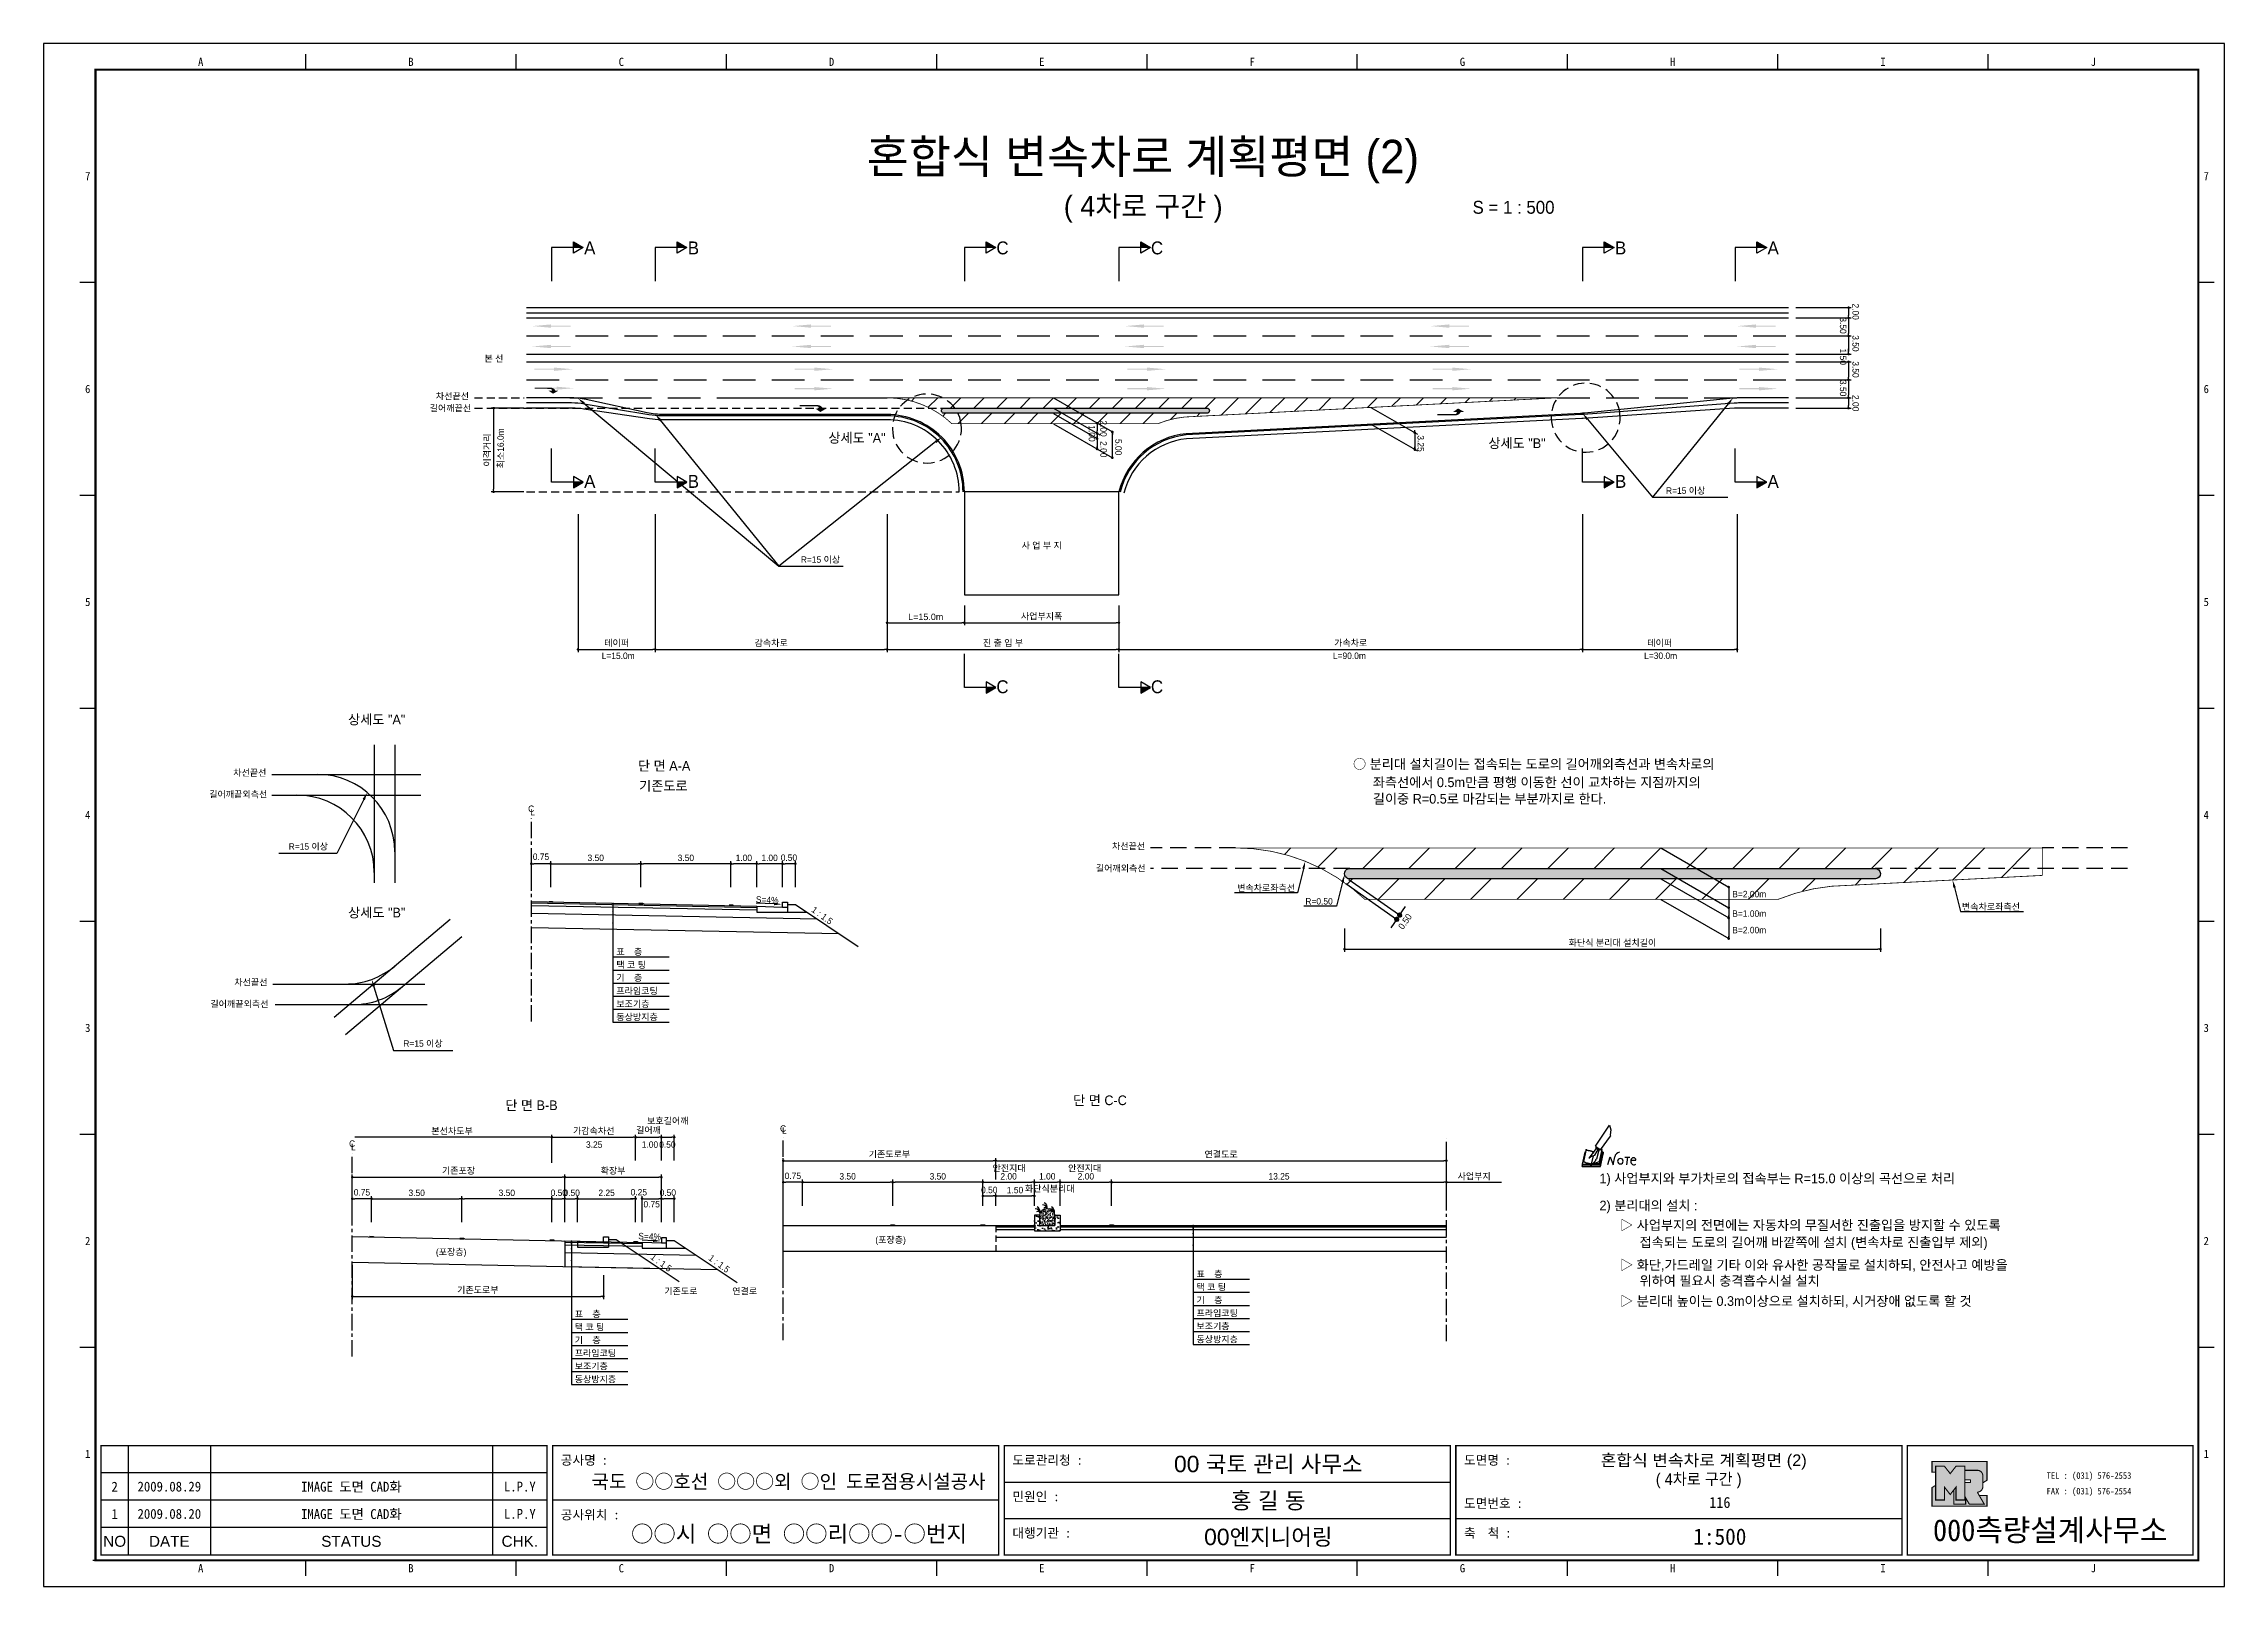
# Model space of a CAD drawing. Header units: millimetres. Extents: x 531 to 954, y 3 to 302.
import ezdxf
from ezdxf.enums import TextEntityAlignment as Align

# ---------------------------------------------------------------- set-up
doc = ezdxf.new("R2010")
doc.units = ezdxf.units.MM
doc.linetypes.add('CENTER', pattern=[50.8, 31.75, -6.35, 6.35, -6.35])
doc.linetypes.add('HIDDEN', pattern=[9.525, 6.35, -3.175])
for name, color, linetype in [('CC-GSTR-0004', 4, 'Continuous'), ('CM-LANE-0030', 30, 'Continuous'), ('CZ-DIMT-0002', 7, 'Continuous'), ('CZ-EXST-0002', 1, 'Continuous'), ('CZ-LIN1-0007', 7, 'Continuous'), ('CZ-LIN2-0003', 3, 'Continuous'), ('CZ-LINE-0001', 7, 'Continuous'), ('CZ-TEXT-BOX0', 7, 'Continuous'), ('TITLE', 7, 'Continuous')]:
    doc.layers.add(name, color=color, linetype=linetype)
doc.styles.add('견고딕', font='arial.ttf')
doc.styles.add('돋움', font='')
doc.styles.add('돋음체', font='')
doc.styles.get('돋움').set_extended_font_data('Dotum')
doc.styles.get('돋음체').set_extended_font_data('DotumChe')

msp = doc.modelspace()

# ---------------------------------------------------------------- texts
at = {"layer": 'CZ-DIMT-0002', "style": '돋움'}
for s, height, p in [('A', 2.5, (636.65, 262.45)), ('B', 2.5, (656.77, 262.45)), ('C', 2.5, (716.77, 262.45)), ('C', 2.5, (746.77, 262.45)), ('B', 2.5, (836.77, 262.45)), ('A', 2.5, (866.39, 262.45)), ('본 선', 1.25, (618.03, 240.99)), ('차선끝선', 1.25, (609.99, 233.69)), ('길어깨끝선', 1.25, (609.6, 231.35)), ('상세도 "A"', 1.875, (688.53, 225.59)), ('상세도 "B"', 1.875, (816.66, 224.55)), ('A', 2.5, (636.65, 217.14)), ('B', 2.5, (656.77, 217.14)), ('B', 2.5, (836.77, 217.14)), ('R=15 이상', 1.25, (849.4, 215.35)), ('A', 2.5, (866.39, 217.14)), ('사 업 부 지', 1.25, (724.38, 204.7)), ('R=15 이상', 1.25, (681.44, 201.97)), ('L=15.0m', 1.25, (642.17, 183.31)), ('L=90.0m', 1.25, (784.12, 183.31)), ('L=30.0m', 1.25, (844.54, 183.31)), ('C', 2.5, (716.77, 177.29)), ('C', 2.5, (746.77, 177.29)), ('차선끝선', 1.25, (570.65, 160.61)), ('길어깨끝외측선', 1.25, (568.41, 156.42)), ('C', 1.25, (625.27, 153.62)), ('L', 1.25, (625.53, 152.96)), ('R=15 이상', 1.25, (582.02, 146.29)), ('차선끝선', 1.25, (741.25, 146.35)), ('차선끝선', 1.25, (570.87, 119.93)), ('길어깨끝외측선', 1.25, (568.64, 115.73)), ('R=15 이상', 1.25, (604.27, 108.06)), ('C', 1.25, (590.51, 88.63)), ('C', 1.25, (674.17, 91.56)), ('L', 1.25, (674.43, 91.17)), ('L', 1.25, (590.77, 87.97))]:
    msp.add_text(s, height=height, dxfattribs=at).set_placement(p, align=Align.MIDDLE_CENTER)
for s, rotation, p in [('2.00', 270, (881.78, 251.67)), ('3.50', 270, (879.34, 248.98)), ('1.50', 270, (879.34, 242.92)), ('3.50', 270, (881.78, 245.51)), ('3.50', 270, (881.78, 240.45)), ('3.50', 270, (879.34, 236.84)), ('2.00', 270, (881.78, 233.91)), ('최소16.0m', 90, (619.97, 219.67))]:
    msp.add_text(s, height=1.25, rotation=rotation, dxfattribs=at).set_placement(p)
for s, p in [('○ 분리대 설치길이는 접속되는 도로의 길어깨외측선과 변속차로의', (784.82, 162.3)), ('좌측선에서 0.5m만큼 평행 이동한 선이 교차하는 지점까지의', (788.67, 158.75)), ('길이중 R=0.5로 마감되는 부분까지로 한다.', (788.67, 155.55)), ('1) 사업부지와 부가차로의 접속부는 R=15.0 이상의 곡선으로 처리', (832.67, 81.88)), ('2) 분리대의 설치 :', (832.67, 76.62)), ('▷ 사업부지의 전면에는 자동차의 무질서한 진출입을 방지할 수 있도록', (836.66, 72.82)), ('접속되는 도로의 길어깨 바깥쪽에 설치 (변속차로 진출입부 제외)', (840.44, 69.49)), ('▷ 화단,가드레일 기타 이와 유사한 공작물로 설치하되, 안전사고 예방을', (836.66, 65.09)), ('▷ 분리대 높이는 0.3m이상으로 설치하되, 시거장애 없도록 할 것', (836.66, 58.08)), ('위하여 필요시 충격흡수시설 설치', (840.44, 62.02))]:
    msp.add_text(s, height=1.875, dxfattribs=at).set_placement(p, align=Align.MIDDLE_LEFT)
for s, p in [('길어깨외측선', (734.9, 141.44)), ('변속차로좌측선', (762.32, 137.62)), ('R=0.50', (775.57, 135.03)), ('B=2.00m', (858.45, 136.43)), ('B=1.00m', (858.45, 132.65)), ('변속차로좌측선', (903.04, 133.98)), ('B=2.00m', (858.45, 129.45)), ('표    층', (641.81, 125.24)), ('택 코 팅', (641.81, 122.71)), ('프라임코팅', (641.81, 117.65)), ('기    층', (641.81, 120.18)), ('보조기층', (641.81, 115.11)), ('동상방지층', (641.81, 112.58)), ('3.25', (635.92, 87.82)), ('1.00', (646.74, 87.82)), ('0.50', (650.13, 87.82)), ('안전지대', (714.84, 83.24)), ('화단식분리대', (721.11, 79.27)), ('안전지대', (729.51, 83.24)), ('사업부지', (805.12, 81.67)), ('(포장층)', (606.78, 66.98)), ('(포장층)', (692.09, 69.35)), ('표    층', (754.43, 62.7)), ('기존도로', (651.12, 59.38)), ('연결로', (664.31, 59.38)), ('택 코 팅', (754.43, 60.17)), ('표    층', (633.73, 54.93)), ('프라임코팅', (754.43, 55.1)), ('기    층', (754.43, 57.64)), ('기    층', (633.73, 49.87)), ('택 코 팅', (633.73, 52.4)), ('보조기층', (754.43, 52.57)), ('동상방지층', (754.43, 50.04)), ('프라임코팅', (633.73, 47.34)), ('보조기층', (633.73, 44.81)), ('동상방지층', (633.73, 42.28))]:
    msp.add_text(s, height=1.25, dxfattribs=at).set_placement(p)
for s, rotation, p in [('S=4%', 357.7094, (671.1, 135.94)), ('1 : 1.5', 323.8881, (681.77, 132.91)), ('S=4%', 357.7094, (648.28, 70.62)), ('1 : 1.5', 323.8881, (650.52, 65.53)), ('1 : 1.5', 323.8881, (661.77, 65.33))]:
    msp.add_text(s, height=1.25, rotation=rotation, dxfattribs=at).set_placement(p, align=Align.MIDDLE_CENTER)
at = {"layer": 'CZ-DIMT-0002', "char_height": 1.25, "attachment_point": 5, "style": '돋움'}
for s, insert, rotation in [('\\A1;2.00', (736.39, 227.4), 270), ('1.00', (734.13, 226.44), 270), ('2.00', (736.39, 223.37), 270), ('5.00', (739.29, 223.79), 270), ('3.25', (797.96, 224.49), 270), ('\\A1;0.50', (794.93, 131.73), 54.9032)]:
    msp.add_mtext(s, dxfattribs=dict(at, insert=insert, rotation=rotation))
at = {"layer": 'CZ-DIMT-0002', "insert": (609.92, 91.01), "char_height": 1.25, "attachment_point": 5, "style": '돋움'}
msp.add_mtext('본선차도부', dxfattribs=at)
at = {"layer": 'CZ-LINE-0001', "insert": (616.79, 223.23), "char_height": 1.25, "attachment_point": 5, "rotation": 90, "style": '돋움'}
msp.add_mtext('\\A1;이격거리', dxfattribs=at)
at = {"layer": 'CZ-LINE-0001', "char_height": 1.25, "attachment_point": 5, "style": '돋움'}
for s, insert in [('\\A1;{\\fArial|b0|i0|c0|p32;L=15.0m}', (701.87, 190.84)), ('\\A1;사업부지폭', (724.37, 190.9)), ('\\A1;테이퍼', (641.87, 185.73)), ('\\A1;감속차로', (671.87, 185.73)), ('\\A1;진 출 입 부', (716.87, 185.73)), ('\\A1;가속차로', (784.37, 185.73)), ('\\A1;테이퍼', (844.37, 185.73)), ('\\A1;0.75', (627.18, 144.3)), ('\\A1;3.50', (637.81, 144.08)), ('\\A1;3.50', (655.31, 144.08)), ('\\A1;1.00', (666.56, 144.08)), ('\\A1;1.00', (671.56, 144.08)), ('\\A1;0.50', (675.31, 144.11)), ('\\A1;화단식 분리대 설치길이', (835.19, 127.55)), ('\\A1;보호길어깨', (651.8, 92.98)), ('\\A1;가감속차선', (637.42, 91.06)), ('\\A1;길어깨', (648.05, 91.19)), ('\\A1;기존도로부', (694.83, 86.51)), ('\\A1;연결도로', (759.21, 86.5)), ('\\A1;기존포장', (611.17, 83.32)), ('\\A1;확장부', (641.17, 83.32)), ('\\A1;0.75', (676.08, 82.38)), ('\\A1;3.50', (686.71, 82.28)), ('\\A1;3.50', (704.21, 82.28)), ('\\A1;2.00', (717.96, 82.28)), ('\\A1;1.00', (725.46, 82.28)), ('\\A1;2.00', (732.96, 82.28)), ('\\A1;13.25', (770.46, 82.28)), ('\\A1;0.75', (592.42, 79.18)), ('\\A1;3.50', (603.05, 79.08)), ('\\A1;3.50', (620.55, 79.08)), ('\\A1;0.50', (630.64, 79.09)), ('\\A1;0.50', (633.14, 79.09)), ('\\A1;2.25', (639.92, 79.08)), ('\\A1;0.25', (646.17, 79.19)), ('\\A1;0.75', (648.67, 76.87)), ('\\A1;0.50', (651.8, 79.11)), ('\\A1;0.50', (714.21, 79.63)), ('\\A1;1.50', (719.21, 79.61)), ('\\A1;기존도로부', (614.92, 60.17))]:
    msp.add_mtext(s, dxfattribs=dict(at, insert=insert))
at = {"layer": 'CZ-TEXT-BOX0', "style": '돋움'}
for s, p in [('상세도 "A"', (595.29, 170.93)), ('단 면 A-A', (651.09, 161.94)), ('기존도로', (650.94, 158.05)), ('상세도 "B"', (595.3, 133.47)), ('단 면 C-C', (735.7, 97.04)), ('단 면 B-B', (625.33, 96.08))]:
    msp.add_text(s, height=1.875, dxfattribs=at).set_placement(p, align=Align.MIDDLE_CENTER)
at = {"layer": 'TITLE', "color": 3, "linetype": 'Continuous', "style": '돋음체'}
for s, p in [('A', (561.12, 298.56)), ('B', (601.94, 298.56)), ('C', (642.77, 298.56)), ('D', (683.59, 298.56)), ('E', (724.41, 298.56)), ('F', (765.24, 298.56)), ('G', (806.06, 298.56)), ('H', (846.89, 298.56)), ('I', (887.71, 298.56)), ('J', (928.54, 298.56)), ('7', (539.19, 276.39)), ('7', (950.46, 276.39)), ('6', (539.19, 235.06)), ('6', (950.46, 235.06)), ('5', (539.19, 193.74)), ('5', (950.46, 193.74)), ('4', (539.19, 152.41)), ('4', (950.46, 152.41)), ('3', (539.19, 111.08)), ('3', (950.46, 111.08)), ('2', (539.19, 69.75)), ('2', (950.46, 69.75)), ('1', (539.19, 28.42)), ('1', (950.46, 28.42)), ('A', (561.12, 6.24)), ('B', (601.94, 6.24)), ('C', (642.77, 6.24)), ('D', (683.59, 6.24)), ('E', (724.41, 6.24)), ('F', (765.24, 6.24)), ('G', (806.06, 6.24)), ('H', (846.89, 6.24)), ('I', (887.71, 6.24)), ('J', (928.54, 6.24))]:
    msp.add_text(s, height=1.59, dxfattribs=at).set_placement(p, align=Align.MIDDLE)
at = {"layer": 'TITLE', "style": '돋움'}
for s, height, p in [('혼합식 변속차로 계획평면 (2)', 6.5, (744.04, 280.17)), ('( 4차로 구간 )', 4, (744.09, 270.55))]:
    msp.add_text(s, height=height, dxfattribs=at).set_placement(p, align=Align.MIDDLE_CENTER)
msp.add_text('S = 1 : 500', height=2.5, dxfattribs=at).set_placement((808.03, 270.33), align=Align.MIDDLE_LEFT)
at = {"layer": 'TITLE', "style": '돋음체'}
for s, p in [('공사명 : ', (631.03, 26.32)), ('도로관리청 :', (718.7, 26.32)), ('도면명 :', (806.37, 26.32)), ('민원인 :', (718.7, 19.24)), ('공사위치 :', (631.03, 15.71)), ('도면번호 :', (806.37, 17.93)), ('대행기관 :', (718.7, 12.17)), ('축  척 :', (806.37, 12.17))]:
    msp.add_text(s, height=1.804, dxfattribs=at).set_placement(p)
at = {"layer": 'TITLE', "color": 7, "linetype": 'Continuous'}
for s, height, style, p in [('00 국토 관리 사무소', 3.1832, '견고딕', (768.37, 26.5)), ('국도 ○○호선 ○○○외 ○인 도로점용시설공사', 2.7, '돋음체', (675.24, 23.11)), ('홍 길 동', 3.183, '견고딕', (768.37, 19.42)), ('○○시 ○○면 ○○리○○-○번지', 3.1832, '돋음체', (677.27, 12.95)), ('00엔지니어링', 3.183, '견고딕', (768.37, 12.35))]:
    msp.add_text(s, height=height, dxfattribs=dict(at, style=style)).set_placement(p, align=Align.MIDDLE)
at = {"layer": 'TITLE', "style": '돋움', "width": 0.959518}
msp.add_text('혼합식 변속차로 계획평면 (2)', height=2.25, dxfattribs=at).set_placement((832.9, 26.07), (872.9, 26.07), align=Align.FIT)
at = {"layer": 'TITLE', "color": 1, "linetype": 'Continuous', "style": '돋음체'}
msp.add_text('2', height=1.91, dxfattribs=at).set_placement((544.42, 22.07), align=Align.MIDDLE)
at = {"layer": 'TITLE', "linetype": 'Continuous'}
for s, height, style, p in [('2009.08.29', 1.91, '돋음체', (555.03, 22.07)), ('L.P.Y', 1.91, '돋음체', (623.07, 22.07)), ('1', 1.91, '돋음체', (544.42, 16.77)), ('2009.08.20', 1.91, '돋음체', (555.03, 16.77)), ('L.P.Y', 1.91, '돋음체', (623.07, 16.77)), ('116', 2.122, '돋음체', (856.04, 18.99)), ('1:500', 3.183, '돋음체', (856.04, 12.35)), ('NO', 2.122, '견고딕', (544.42, 11.46)), ('DATE', 2.122, '견고딕', (555.03, 11.46)), ('STATUS', 2.122, '견고딕', (590.37, 11.46)), ('CHK.', 2.122, '견고딕', (623.07, 11.46))]:
    msp.add_text(s, height=height, dxfattribs=dict(at, style=style)).set_placement(p, align=Align.MIDDLE)
at = {"layer": 'TITLE', "style": '돋음체'}
for p in [(590.37, 22.07), (590.37, 16.77)]:
    msp.add_text('IMAGE 도면 CAD화', height=1.9099, dxfattribs=at).set_placement(p, align=Align.MIDDLE)
at = {"layer": 'TITLE', "style": '돋움', "width": 0.959518}
msp.add_text('( 4차로 구간 )', height=2.25, dxfattribs=at).set_placement((851.93, 23.54), align=Align.MIDDLE_CENTER)
at = {"layer": 'TITLE', "color": 180, "style": '돋음체'}
for s, p in [('TEL : (031) 576-2553', (919.47, 23.59)), ('FAX : (031) 576-2554', (919.47, 20.56))]:
    msp.add_text(s, height=1.2733, dxfattribs=at).set_placement(p)
msp.add_text('000측량설계사무소', height=4.244, dxfattribs=at).set_placement((920.17, 11.5), align=Align.CENTER)

# ---------------------------------------------------------------- blocks, each defined once
blk = doc.blocks.new('note')
for p, q in [((0.85, 3.5), (3.53, 7.57)), ((1.8, 2.79), (3.74, 5.46)), ((3.53, 7.57), (3.8, 6.64)), ((3.8, 6.64), (3.69, 5.72)), ((3.69, 5.72), (3.74, 5.46)), ((-1.24, 2.36), (-1.77, 0)), ((-1.77, 0), (1.77, 0)), ((-1.77, 0), (-1.77, -0.3)), ((-1.53, 0.52), (-1.55, 0.54)), ((-1.01, 2.9), (-1.53, 0.52)), ((-1.48, 0.48), (-1.53, 0.52)), ((-1.43, 0.44), (-1.48, 0.48)), ((-1.38, 0.41), (-1.43, 0.44)), ((-1.33, 0.4), (-1.38, 0.41)), ((-1.27, 0.37), (-1.33, 0.4)), ((-1.22, 0.35), (-1.27, 0.37)), ((-1.13, 2.36), (-1.24, 2.36)), ((-1.17, 0.33), (-1.22, 0.35)), ((-1.12, 0.32), (-1.17, 0.33)), ((-1.02, 0.25), (-1.12, 0.32)), ((-0.97, 0.22), (-1.02, 0.25)), ((-1, 2.9), (-1.01, 2.9)), ((-0.98, 2.85), (-1, 2.9)), ((-0.95, 2.8), (-0.98, 2.85)), ((-0.93, 0.21), (-0.97, 0.22)), ((-0.9, 2.75), (-0.95, 2.8)), ((-0.88, 0.19), (-0.93, 0.21)), ((-0.85, 2.72), (-0.9, 2.75)), ((-0.8, 0.18), (-0.88, 0.19)), ((-0.79, 2.69), (-0.85, 2.72)), ((-0.75, 0.17), (-0.8, 0.18)), ((-0.74, 2.68), (-0.79, 2.69)), ((-0.7, 0.16), (-0.75, 0.17)), ((-0.69, 2.65), (-0.74, 2.68)), ((-0.64, 0.15), (-0.7, 0.16)), ((-0.64, 2.65), (-0.69, 2.65)), ((-0.59, 2.63), (-0.64, 2.65)), ((-0.58, 0.14), (-0.64, 0.15)), ((-0.54, 2.62), (-0.59, 2.63)), ((-0.53, 0.13), (-0.58, 0.14)), ((-0.48, 2.61), (-0.54, 2.62)), ((-0.48, 0.12), (-0.53, 0.13)), ((-0.43, 2.61), (-0.48, 2.61)), ((-0.43, 0.11), (-0.48, 0.12)), ((0.75, 2.77), (-0.46, 1.16)), ((0.37, 2.24), (-0.46, 1.16)), ((-0.46, 1.16), (-0.08, 1.47)), ((-0.38, 2.59), (-0.43, 2.61)), ((-0.38, 0.08), (-0.43, 0.11)), ((-0.33, 2.59), (-0.38, 2.59)), ((-0.29, 0.06), (-0.38, 0.08)), ((-0.27, 2.58), (-0.33, 2.59)), ((-0.23, 0.05), (-0.29, 0.06)), ((-0.22, 2.57), (-0.27, 2.58)), ((-0.16, 0.04), (-0.23, 0.05)), ((-0.17, 2.56), (-0.22, 2.57)), ((-0.12, 2.55), (-0.17, 2.56)), ((-0.11, 0.03), (-0.16, 0.04)), ((-0.07, 2.53), (-0.12, 2.55)), ((-0.04, 0.02), (-0.11, 0.03)), ((-0.08, 1.47), (0.72, 1.75)), ((-0.01, 2.51), (-0.07, 2.53)), ((-0.05, -0.3), (-0.05, 0)), ((0, 0), (-0.04, 0.02)), ((0.04, 2.5), (-0.01, 2.51)), ((0.37, 1.63), (0, 0)), ((0, 0), (1.6, 0.53)), ((0, 0), (1.65, 0.18)), ((0, 0.01), (0.06, 0.04)), ((0, -0.3), (0, 0)), ((0.09, 2.48), (0.04, 2.5)), ((0.05, -0.3), (0.05, 0)), ((0.06, 0.04), (0.11, 0.07)), ((0.14, 2.48), (0.09, 2.48)), ((0.11, 0.07), (0.16, 0.09)), ((0.2, 2.47), (0.14, 2.48)), ((0.16, 0.09), (0.21, 0.12)), ((0.26, 2.43), (0.18, 2.46)), ((0.21, 0.12), (0.27, 0.14)), ((0.34, 2.4), (0.26, 2.43)), ((0.27, 0.14), (0.36, 0.19)), ((0.45, 2.37), (0.34, 2.4)), ((0.36, 0.19), (0.41, 0.22)), ((0.41, 0.22), (0.46, 0.27)), ((0.46, 0.27), (0.51, 0.3)), ((0.51, 0.3), (0.56, 0.34)), ((0.56, 0.34), (0.6, 0.4)), ((0.6, 0.4), (0.64, 0.45)), ((0.64, 0.45), (0.67, 0.51)), ((0.67, 0.51), (0.74, 0.58)), ((0.72, 1.75), (1.16, 2.53)), ((0.74, 0.58), (0.79, 0.63)), ((1, 3.1), (0.75, 2.77)), ((0.79, 0.63), (0.83, 0.68)), ((0.83, 0.68), (0.86, 0.73)), ((0.85, 3.5), (1.8, 2.79)), ((1, 3.4), (0.85, 3.21)), ((0.85, 3.21), (1.52, 2.71)), ((0.86, 0.73), (0.89, 0.79)), ((0.89, 0.84), (0.92, 0.89)), ((0.89, 0.79), (0.89, 0.84)), ((0.92, 0.89), (0.96, 0.95)), ((0.96, 0.95), (1.01, 0.97)), ((1.47, 2.74), (1.01, 0.97)), ((1.16, 2.53), (1.37, 2.82)), ((2.13, 2.84), (1.44, 2.63)), ((1.52, 2.71), (1.66, 2.9)), ((1.6, 0.53), (2.13, 2.84)), ((1.65, 0.18), (2.19, 2.48)), ((1.77, 0), (2.3, 2.36)), ((1.77, -0.3), (2.3, 2.07)), ((1.77, -0.38), (2.3, 1.99)), ((1.77, -0.44), (2.3, 1.93)), ((1.77, 0), (1.77, -0.3)), ((2.19, 2.48), (2.04, 2.47)), ((2.3, 2.36), (2.16, 2.36)), ((2.3, 2.36), (2.3, 2.07)), ((3.21, -0.08), (3.68, 1.4)), ((3.68, 1.4), (4.26, -0.14)), ((4.26, -0.14), (4.56, 1.44)), ((6.55, 1.34), (7.46, 1.34)), ((7.01, 1.34), (6.87, -0.11)), ((7.71, 0.77), (7.71, 0.55)), ((7.71, 0.77), (8.67, 0.77)), ((-1.77, -0.3), (1.77, -0.3)), ((-1.77, -0.43), (-1.77, -0.3)), ((-1.77, -0.37), (1.77, -0.37)), ((-1.77, -0.43), (1.77, -0.43))]:
    blk.add_line(p, q)
for centre, major_axis, start_param, end_param in [((0.4, 2.31), (0.0702, 0.0702), 3.283946, 6.425539), ((5.68, 1.23), (-0.806, 0.806), -0.591174, 0.597824), ((5.66, 0.58), (-0.378, 0.378), 3.926991, 10.210176), ((8.3, 0.49), (0.422, 0.422), 2.265602, 4.634911), ((8.19, 0.77), (-0.342, 0.342), 3.926991, 7.068583)]:
    blk.add_ellipse(centre, major_axis=major_axis, ratio=1, start_param=start_param, end_param=end_param)
blk = doc.blocks.new('_Dot')
at = {"color": 0, "linetype": 'ByBlock', "lineweight": -2}
blk.add_line((-0.5, 0), (-1, 0), dxfattribs=at)
at = {"color": 0, "linetype": 'ByBlock', "const_width": 0.5}
blk.add_lwpolyline([(-0.25, 0, 1), (0.25, 0, 1)], format="xyb", close=True, dxfattribs=at)

# ---------------------------------------------------------------- hatches: boundary and pattern name
at = {"layer": 'CM-LANE-0030'}
h = msp.add_hatch(dxfattribs=at)
h.set_pattern_fill('ANSI31', color=256, style=0)
h.set_pattern_definition([(45, (-2929.6082, 12.036), (-2.245064, 2.245064), [])])
h.paths.add_polyline_path([(694.37, 233.36, -0.191871), (706.92, 228.36), (747, 228.36, -0.073523), (752.19, 229.64), (824.43, 233.36)])
h.paths.add_polyline_path([(756.48, 230.36), (756.46, 230.36), (705.28, 230.36, 0.002096), (705.15, 230.45, -0.732581), (705.44, 231.36), (756.45, 231.36, -0.974596)], flags=16)
at = {"layer": 'CZ-EXST-0002'}
h = msp.add_hatch(dxfattribs=at)
h.set_pattern_fill('AR-CONC', color=256, scale=0.01, style=0)
h.set_pattern_definition([(50, (-385.1592, 3555.5814), (1.8218467, -0.15939086), [0.1905, -2.0955]), (355, (-385.1592, 3555.5814), (-0.3524283, 1.9105664), [0.1524, -1.6764]), (100.451, (-385.0074, 3555.5681), (1.469425, 1.7511669), [0.1619, -1.7809]), (46.1842, (-385.1592, 3556.0894), (2.7107904, -0.4204233), [0.28575, -3.14325]), (96.6356, (-384.9333, 3556.0543), (2.3740423, 2.4742556), [0.24285, -2.67135]), (351.184, (-385.1592, 3556.0894), (2.374046, 2.4742512), [0.2286, -2.5146]), (21, (-384.9052, 3555.9624), (1.5161488, -1.0226552), [0.1905, -2.0955]), (326, (-384.9052, 3555.9624), (0.6180203, 1.8418797), [0.1524, -1.6764]), (71.4514, (-384.7789, 3555.8772), (2.1341649, 0.8192286), [0.1619, -1.7809]), (37.5, (-385.15925, 3555.5814), (0.03088603, 0.84555039), [0, -1.65608, 0, -1.7018, 0, -1.68275]), (7.5, (-385.15925, 3555.5814), (0.66819663, 1.00180575), [0, -0.97028, 0, -1.61798, 0, -0.64135]), (327.5, (-385.7257, 3555.5814), (1.35590595, -0.05728744), [0, -0.635, 0, -1.9812, 0, -2.6289]), (317.5, (-385.9797, 3555.5814), (1.4812918, 0.2542649), [0, -0.8255, 0, -1.31572, 0, -1.8669])])
h.paths.add_polyline_path([(727.96, 71.74), (727.96, 74.74), (726.96, 74.74), (726.96, 72.74), (723.96, 72.74), (723.96, 74.74), (722.96, 74.74), (722.96, 71.74)])
h = msp.add_hatch(dxfattribs=at)
h.set_pattern_fill('AR-SAND', color=256, scale=0.01, style=0)
h.set_pattern_definition([(37.5, (-385.15925, 3555.5814), (-0.016000313, 0.489413237), [0, -0.38608, 0, -0.4318, 0, -0.41275]), (7.5, (-385.15925, 3555.5814), (0.44952328, 0.7168251), [0, -0.20828, 0, -0.34798, 0, -0.13335]), (327.5, (-385.47167, 3555.5814), (0.79099237, 0.001437185), [0, -0.127, 0, -0.4572, 0, -0.5969]), (317.5, (-385.4717, 3555.5814), (0.76355645, 0.22292932), [0, -0.0635, 0, -0.29972, 0, -0.3429])])
edge = h.paths.add_edge_path()
edge.add_ellipse((725.46, 74.74), major_axis=(-1.5, 0), ratio=0.829212, start_angle=180, end_angle=360)
edge.add_line((723.96, 74.74), (723.96, 72.74))
edge.add_line((723.96, 72.74), (726.96, 72.74))
edge.add_line((726.96, 72.74), (726.96, 74.74))
at = {"layer": 'CZ-LIN1-0007'}
for points in [[(629.12, 247.6), (629.12, 247.39), (632.95, 247.39), (632.95, 247.18), (629.12, 247.18), (629.12, 246.96), (625.47, 247.28)], [(679.63, 247.6), (679.63, 247.39), (683.46, 247.39), (683.46, 247.18), (679.63, 247.18), (679.63, 246.96), (675.98, 247.28)], [(744.22, 247.6), (744.22, 247.39), (748.05, 247.39), (748.05, 247.18), (744.22, 247.18), (744.22, 246.96), (740.57, 247.28)], [(803.49, 247.6), (803.49, 247.39), (807.32, 247.39), (807.32, 247.18), (803.49, 247.18), (803.49, 246.96), (799.84, 247.28)], [(863.06, 247.6), (863.06, 247.39), (866.88, 247.39), (866.88, 247.18), (863.06, 247.18), (863.06, 246.96), (859.41, 247.28)], [(629.12, 243.65), (629.12, 243.43), (632.95, 243.43), (632.95, 243.22), (629.12, 243.22), (629.12, 243), (625.47, 243.32)], [(679.63, 243.65), (679.63, 243.43), (683.46, 243.43), (683.46, 243.22), (679.63, 243.22), (679.63, 243), (675.98, 243.32)], [(744.22, 243.65), (744.22, 243.43), (748.05, 243.43), (748.05, 243.22), (744.22, 243.22), (744.22, 243), (740.57, 243.32)], [(803.49, 243.65), (803.49, 243.43), (807.32, 243.43), (807.32, 243.22), (803.49, 243.22), (803.49, 243), (799.84, 243.32)], [(863.06, 243.65), (863.06, 243.43), (866.88, 243.43), (866.88, 243.22), (863.06, 243.22), (863.06, 243), (859.41, 243.32)], [(629.73, 239.23), (629.73, 239.01), (625.91, 239.01), (625.91, 238.8), (629.73, 238.8), (629.73, 238.59), (633.38, 238.91)], [(680.24, 239.23), (680.24, 239.01), (676.42, 239.01), (676.42, 238.8), (680.24, 238.8), (680.24, 238.59), (683.89, 238.91)], [(744.83, 239.23), (744.83, 239.01), (741.01, 239.01), (741.01, 238.8), (744.83, 238.8), (744.83, 238.59), (748.48, 238.91)], [(804.1, 239.23), (804.1, 239.01), (800.28, 239.01), (800.28, 238.8), (804.1, 238.8), (804.1, 238.59), (807.75, 238.91)], [(863.66, 239.23), (863.66, 239.01), (859.84, 239.01), (859.84, 238.8), (863.66, 238.8), (863.66, 238.59), (867.31, 238.91)], [(629.09, 235.34, -0.267976), (629.99, 234.74), (630.55, 234.74), (629.52, 234.16), (628.68, 234.73), (629.29, 234.74, 0.504994), (629.02, 235.1), (625.97, 235.12), (625.97, 235.36)], [(630.22, 235.52), (630.22, 235.32), (626.79, 235.32), (626.79, 235.13), (630.22, 235.13), (630.22, 234.94), (633.49, 235.23)], [(680.24, 235.45), (680.24, 235.24), (676.42, 235.24), (676.42, 235.03), (680.24, 235.02), (680.24, 234.81), (683.89, 235.13)], [(744.83, 235.45), (744.83, 235.24), (741.01, 235.24), (741.01, 235.03), (744.83, 235.02), (744.83, 234.81), (748.48, 235.13)], [(804.1, 235.45), (804.1, 235.24), (800.28, 235.24), (800.28, 235.03), (804.1, 235.02), (804.1, 234.81), (807.75, 235.13)], [(863.66, 235.45), (863.66, 235.24), (859.84, 235.24), (859.84, 235.03), (863.66, 235.02), (863.66, 234.81), (867.31, 235.13)], [(680.92, 231.95, -0.267976), (681.95, 231.27), (682.58, 231.27), (681.41, 230.61), (680.46, 231.26), (681.15, 231.26, 0.504994), (680.85, 231.68), (677.38, 231.7), (677.38, 231.97)], [(804.73, 229.95, 0.267976), (805.76, 230.64), (806.39, 230.63), (805.22, 231.29), (804.28, 230.64), (804.97, 230.64, -0.504994), (804.66, 230.22), (801.2, 230.2), (801.2, 229.93)], [(629.43, 135.51), (629.43, 135.64), (628.68, 135.65), (628.68, 135.53)], [(646.93, 135.16), (646.93, 135.29), (646.18, 135.3), (646.18, 135.18)], [(664.43, 134.81), (664.43, 134.94), (663.68, 134.95), (663.68, 134.83)], [(695.83, 72.74), (695.83, 72.86), (695.08, 72.86), (695.08, 72.74)], [(713.33, 72.74), (713.33, 72.86), (712.58, 72.86), (712.58, 72.74)], [(738.33, 72.74), (738.33, 72.86), (737.58, 72.86), (737.58, 72.74)], [(594.67, 70.52), (594.67, 70.64), (593.92, 70.66), (593.92, 70.53)], [(612.17, 70.17), (612.17, 70.29), (611.42, 70.31), (611.42, 70.18)], [(629.67, 69.82), (629.67, 69.94), (628.92, 69.96), (628.92, 69.83)], [(645.92, 69.49), (645.92, 69.62), (645.17, 69.63), (645.17, 69.51)]]:
    msp.add_hatch(color=256, dxfattribs=at).paths.add_polyline_path(points)
at = {"layer": 'CZ-LIN2-0003'}
h = msp.add_hatch(dxfattribs=at)
h.set_pattern_fill('CROSS', color=256, scale=0.075, style=0)
h.set_pattern_definition([(0, (-2929.6082, 12.03586), (0.47625, 0.47625), [0.238125, -0.714375]), (90, (-2929.48913, 11.9168), (-0.47625, 0.47625), [0.238125, -0.714375])])
h.paths.add_polyline_path([(756.45, 230.36, 1), (756.45, 231.36), (705.44, 231.36, 0.732581), (705.15, 230.45, -0.002096), (705.28, 230.36)])
h = msp.add_hatch(dxfattribs=at)
h.set_pattern_fill('CROSS', color=256, scale=0.15, style=0)
h.set_pattern_definition([(0, (-6485.9116, -296.6282), (0.9525, 0.9525), [0.47625, -1.42875]), (90, (-6485.6735, -296.8664), (-0.9525, 0.9525), [0.47625, -1.42875])])
h.paths.add_polyline_path([(886.21, 140.02, 1), (886.21, 142.02), (784.18, 142.02, 0.732581), (783.6, 140.2, -0.002096), (783.86, 140.02)])
at = {"layer": 'CZ-LINE-0001'}
for points in [[(633.49, 263.63), (633.49, 262.53), (635.39, 262.53)], [(653.61, 263.63), (653.61, 262.53), (655.51, 262.53)], [(713.61, 263.63), (713.61, 262.53), (715.51, 262.53)], [(743.61, 263.63), (743.61, 262.53), (745.51, 262.53)], [(833.61, 263.63), (833.61, 262.53), (835.51, 262.53)], [(863.24, 263.63), (863.24, 262.53), (865.14, 262.53)], [(635.39, 217.01), (633.49, 217.01), (633.49, 215.91)], [(655.51, 217.01), (653.61, 217.01), (653.61, 215.91)], [(835.51, 217.01), (833.61, 217.01), (833.61, 215.91)], [(865.14, 217.01), (863.24, 217.01), (863.24, 215.91)], [(715.51, 177.16), (713.61, 177.16), (713.61, 176.06)], [(745.51, 177.16), (743.61, 177.16), (743.61, 176.06)]]:
    msp.add_hatch(color=256, dxfattribs=at).paths.add_polyline_path(points)
at = {"layer": 'TITLE', "ltscale": 150}
h = msp.add_hatch(color=8, dxfattribs=at)
edge = h.paths.add_edge_path()
edge.add_line((907.9, 26.95), (897.23, 26.95))
edge.add_line((897.23, 26.95), (897.23, 24.87))
edge.add_line((897.23, 24.87), (897.94, 24.87))
edge.add_line((897.94, 24.87), (897.94, 26.04))
edge.add_line((897.94, 26.04), (899.63, 26.04))
edge.add_line((899.63, 26.04), (900.76, 24.59))
edge.add_line((900.76, 24.59), (901.89, 26.04))
edge.add_line((901.89, 26.04), (903.58, 26.04))
edge.add_line((903.58, 26.04), (903.58, 25.24))
edge.add_line((903.58, 25.24), (906.02, 25.24))
edge.add_arc((906.02, 24.17), 1.07, 0, 90, ccw=False)
edge.add_line((907.09, 24.17), (907.09, 22.81))
edge.add_line((907.09, 22.81), (907.9, 23.31))
edge.add_line((907.9, 23.31), (907.9, 26.95))
h.paths.add_polyline_path([(901.45, 21.42), (900.76, 20.54), (899.63, 21.99), (899.63, 19.48), (897.94, 19.48), (897.94, 22.33), (897.23, 21.89), (897.23, 18.26), (907.9, 18.26), (907.9, 20.34), (906.4, 20.34), (907.36, 18.68), (904.46, 18.68), (903.76, 19.89), (903.76, 18.68), (901.45, 18.68)])
msp.add_hatch(color=5, dxfattribs=at).paths.add_polyline_path([(903.58, 26.04), (901.89, 26.04), (900.76, 24.59), (899.63, 26.04), (897.94, 26.04), (897.94, 19.48), (899.63, 19.48), (899.63, 21.99), (900.76, 20.54), (901.89, 21.99), (901.89, 19.48), (903.58, 19.48)])
h = msp.add_hatch(color=161, dxfattribs=at)
edge = h.paths.add_edge_path()
edge.add_arc((906.02, 24.17), 1.07, 360, 450)
edge.add_line((906.02, 25.24), (903.58, 25.24))
edge.add_line((903.58, 25.24), (903.58, 23.39))
edge.add_line((903.58, 23.39), (904.58, 23.39))
edge.add_arc((904.58, 23.28), 0.113, 0, 90, ccw=False)
edge.add_line((904.69, 23.28), (904.69, 22.97))
edge.add_arc((904.58, 22.97), 0.113, 270, 360, ccw=False)
edge.add_line((904.58, 22.85), (903.58, 22.85))
edge.add_line((903.58, 22.85), (903.58, 19.48))
edge.add_line((903.58, 19.48), (901.89, 19.48))
edge.add_line((901.89, 19.48), (901.89, 21.99))
edge.add_line((901.89, 21.99), (901.45, 21.42))
edge.add_line((901.45, 21.42), (901.45, 18.68))
edge.add_line((901.45, 18.68), (903.76, 18.68))
edge.add_line((903.76, 18.68), (903.76, 19.89))
edge.add_line((903.76, 19.89), (904.46, 18.68))
edge.add_line((904.46, 18.68), (907.36, 18.68))
edge.add_line((907.36, 18.68), (906.02, 21))
edge.add_arc((906.02, 22.07), 1.07, 270, 360)
edge.add_line((907.09, 22.07), (907.09, 24.17))

# ---------------------------------------------------------------- linework, layer by layer
at = {"color": 0, "linetype": 'ByBlock', "lineweight": -2}
for p, q in [((881.02, 250.61), (881.02, 250.36)), ((881.02, 249.11), (881.02, 249.36)), ((881.02, 248.61), (881.02, 248.36)), ((881.02, 245.61), (881.02, 245.86)), ((881.02, 245.11), (881.02, 244.86)), ((881.02, 242.11), (881.02, 242.36)), ((881.02, 242.11), (881.02, 242.36)), ((881.02, 240.11), (881.02, 239.86)), ((881.02, 240.11), (881.02, 239.86)), ((881.02, 237.11), (881.02, 237.36)), ((881.02, 236.61), (881.02, 236.36)), ((881.02, 233.61), (881.02, 233.86)), ((881.02, 233.11), (881.02, 232.86)), ((881.02, 231.61), (881.02, 231.86)), ((735.14, 228.19), (735.14, 227.94)), ((735.14, 226.69), (735.14, 226.94)), ((735.14, 226.19), (735.14, 225.94)), ((735.14, 225.69), (735.14, 225.94)), ((738.1, 226.48), (738.1, 226.23)), ((796.81, 226.84), (796.81, 227.09)), ((796.81, 226.34), (796.81, 226.09)), ((735.14, 223.69), (735.14, 223.94)), ((738.1, 221.98), (738.1, 222.23)), ((796.81, 223.59), (796.81, 223.84)), ((857.75, 138.17), (857.75, 137.92)), ((793.01, 131.75), (792.73, 131.34)), ((794.16, 133.39), (794.45, 133.8)), ((857.75, 134.17), (857.75, 133.92)), ((857.75, 132.67), (857.75, 132.92)), ((857.75, 128.67), (857.75, 128.92)), ((629.05, 89.87), (628.8, 89.87))]:
    msp.add_line(p, q, dxfattribs=at)
at = {"color": 0, "linetype": 'ByBlock'}
for points, const_width in [([(881.02, 250.73, 1), (881.02, 250.98, 1)], 0.25), ([(881.02, 248.98, 1), (881.02, 248.73, 1)], 0.25), ([(881.02, 248.73, 1), (881.02, 248.98, 1)], 0.25), ([(881.02, 245.48, 1), (881.02, 245.23, 1)], 0.25), ([(881.02, 245.23, 1), (881.02, 245.48, 1)], 0.25), ([(881.02, 241.98, 1), (881.02, 241.73, 1)], 0.25), ([(881.02, 241.98, 1), (881.02, 241.73, 1)], 0.25), ([(881.02, 240.23, 1), (881.02, 240.48, 1)], 0.25), ([(881.02, 240.23, 1), (881.02, 240.48, 1)], 0.25), ([(881.02, 236.98, 1), (881.02, 236.73, 1)], 0.25), ([(881.02, 236.73, 1), (881.02, 236.98, 1)], 0.25), ([(881.02, 233.23, 1), (881.02, 233.48, 1)], 0.25), ([(881.02, 233.48, 1), (881.02, 233.23, 1)], 0.25), ([(735.14, 228.31, 1), (735.14, 228.56, 1)], 0.25), ([(881.02, 231.48, 1), (881.02, 231.23, 1)], 0.25), ([(735.14, 226.56, 1), (735.14, 226.31, 1)], 0.25), ([(735.14, 226.31, 1), (735.14, 226.56, 1)], 0.25), ([(735.14, 225.56, 1), (735.14, 225.31, 1)], 0.25), ([(738.1, 226.6, 1), (738.1, 226.85, 1)], 0.25), ([(796.81, 226.47, 1), (796.81, 226.72, 1)], 0.25), ([(796.81, 226.72, 1), (796.81, 226.47, 1)], 0.25), ([(735.14, 223.56, 1), (735.14, 223.31, 1)], 0.25), ([(738.1, 221.85, 1), (738.1, 221.6, 1)], 0.25), ([(796.81, 223.47, 1), (796.81, 223.22, 1)], 0.25), ([(857.75, 138.29, 1), (857.75, 138.54, 1)], 0.25), ([(793.16, 131.96, 1), (793.44, 132.37, 1)], 0.5), ([(794.02, 133.19, 1), (793.73, 132.78, 1)], 0.5), ([(857.75, 134.29, 1), (857.75, 134.54, 1)], 0.25), ([(857.75, 132.54, 1), (857.75, 132.29, 1)], 0.25), ([(857.75, 128.54, 1), (857.75, 128.29, 1)], 0.25), ([(629.17, 89.87, 1), (629.42, 89.87, 1)], 0.25)]:
    msp.add_lwpolyline(points, format="xyb", close=True, dxfattribs=dict(at, const_width=const_width))
at = {"layer": 'CC-GSTR-0004'}
for p, q in [((624.37, 250.86), (869.37, 250.86)), ((624.37, 249.86), (869.37, 249.86)), ((674.06, 134.52), (674.06, 135.52)), ((674.06, 135.52), (675.06, 135.52)), ((675.06, 135.52), (675.06, 133.52)), ((669.06, 134.72), (669.06, 133.52)), ((669.06, 134.72), (674.06, 134.52)), ((669.06, 133.52), (675.06, 133.52)), ((674.06, 134.52), (675.06, 134.52))]:
    msp.add_line(p, q, dxfattribs=at)
for points in [[(709.12, 215.11, 0.414214), (694.37, 229.86), (650.61, 229.86), (650.61, 229.86, -0.041311), (648.14, 230.06), (648.14, 230.06), (635.59, 232.15, 0.041311), (633.13, 232.36), (624.37, 232.36)], [(708.37, 215.11, 0.414214), (694.37, 229.11), (650.49, 229.11, -0.03724), (648.26, 229.27), (635.48, 231.19, 0.03724), (633.25, 231.36), (624.37, 231.36)], [(869.37, 232.36), (859.93, 232.36), (859.93, 232.36, 0.01872), (858.81, 232.32), (829.54, 230.12), (829.54, 230.12, -0.005853), (829.19, 230.1), (829.19, 230.1), (752.45, 226.15, 0.316395), (739.61, 215.05)], [(869.37, 231.36), (859.87, 231.36, 0.016655), (858.87, 231.33), (829.48, 229.36, -0.003788), (829.26, 229.35), (752.5, 225.4, 0.316041), (740.34, 214.87)]]:
    msp.add_lwpolyline(points, format="xyb", dxfattribs=at)
msp.add_lwpolyline([(651.55, 69.32), (650.55, 69.32), (646.8, 69.47), (646.8, 68.32), (651.55, 68.32), (651.55, 70.32), (650.55, 70.32), (650.55, 69.32)], dxfattribs=at)
at = {"layer": 'CM-LANE-0030'}
for p, q in [((763.73, 145.98), (763.77, 146.02)), ((771.5, 144.77), (772.75, 146.02)), ((778.04, 142.33), (781.73, 146.02)), ((786.71, 142.02), (790.71, 146.02)), ((795.69, 142.02), (799.69, 146.02)), ((804.67, 142.02), (808.67, 146.02)), ((813.65, 142.02), (817.65, 146.02)), ((822.63, 142.02), (826.63, 146.02)), ((831.61, 142.02), (835.61, 146.02)), ((840.59, 142.02), (844.59, 146.02)), ((849.57, 142.02), (853.57, 146.02)), ((849.57, 142.02), (853.57, 146.02)), ((858.55, 142.02), (862.55, 146.02)), ((858.55, 142.02), (862.55, 146.02)), ((867.53, 142.02), (871.53, 146.02)), ((876.51, 142.02), (880.51, 146.02)), ((885.49, 142.02), (889.49, 146.02)), ((891.75, 139.3), (898.47, 146.02)), ((901.22, 139.79), (907.45, 146.02)), ((910.69, 140.28), (916.43, 146.02)), ((783.64, 138.94), (784.71, 140.02)), ((789.69, 136.02), (793.69, 140.02)), ((798.67, 136.02), (802.67, 140.02)), ((807.65, 136.02), (811.65, 140.02)), ((816.63, 136.02), (820.63, 140.02)), ((825.61, 136.02), (829.61, 140.02)), ((834.59, 136.02), (838.59, 140.02)), ((843.57, 136.02), (847.57, 140.02)), ((843.57, 136.02), (847.57, 140.02)), ((852.55, 136.02), (856.55, 140.02)), ((852.55, 136.02), (856.55, 140.02)), ((861.53, 136.02), (865.53, 140.02)), ((861.53, 136.02), (865.53, 140.02)), ((872.09, 137.6), (874.51, 140.02)), ((882.29, 138.81), (883.49, 140.02))]:
    msp.add_line(p, q, dxfattribs=at)
for points in [[(624.37, 241.86), (869.37, 241.86)], [(624.37, 240.36), (869.37, 240.36)]]:
    msp.add_lwpolyline(points, dxfattribs=at)
at = {"layer": 'CM-LANE-0030', "const_width": 0.15}
for points in [[(694.37, 233.36), (824.43, 233.36), (752.19, 229.64, 0.073523), (747, 228.36), (706.92, 228.36, 0.191871)], [(918.64, 146.02), (918.64, 140.68), (877.68, 138.58, 0.073523), (867.31, 136.02), (787.14, 136.02, 0.191871), (762.04, 146.02)]]:
    msp.add_lwpolyline(points, format="xyb", close=True, dxfattribs=at)
at = {"layer": 'CZ-EXST-0002'}
for p, q in [((594.81, 166.02), (594.81, 139.24)), ((598.8, 166.02), (598.8, 139.24)), ((574.92, 160.28), (603.87, 160.28)), ((574.92, 156.26), (603.87, 156.26)), ((587.02, 113.17), (609.57, 132.16)), ((589.23, 109.8), (611.83, 128.83)), ((575.15, 119.6), (604.63, 119.6)), ((575.56, 115.6), (605.11, 115.6)), ((674.21, 72.74), (715.46, 72.74)), ((590.55, 70.6), (634.3, 69.72)), ((634.3, 69.72), (634.3, 68.52)), ((634.3, 69.72), (639.3, 69.52)), ((634.3, 68.52), (640.3, 68.52)), ((639.3, 69.52), (639.3, 70.52)), ((639.3, 70.52), (640.3, 70.52)), ((639.3, 69.52), (640.3, 69.52)), ((640.3, 70.52), (640.3, 68.52)), ((640.3, 70.02), (641.8, 70.02)), ((641.8, 70.02), (654, 61.89)), ((590.55, 65.6), (650.23, 64.4)), ((674.21, 67.74), (715.46, 67.74))]:
    msp.add_line(p, q, dxfattribs=at)
at = {"layer": 'CZ-LIN1-0007'}
for p, q in [((632.76, 233.36), (632.76, 233.36)), ((628.68, 135.65), (629.43, 135.64)), ((628.68, 135.53), (629.43, 135.51)), ((629.43, 135.64), (629.43, 135.51)), ((646.18, 135.3), (646.93, 135.29)), ((646.18, 135.18), (646.93, 135.16)), ((646.93, 135.29), (646.93, 135.16)), ((663.68, 134.95), (664.43, 134.94)), ((663.68, 134.83), (664.43, 134.81)), ((664.43, 134.94), (664.43, 134.81)), ((695.08, 72.74), (695.08, 72.86)), ((695.08, 72.86), (695.83, 72.86)), ((695.83, 72.74), (695.08, 72.74)), ((695.83, 72.86), (695.83, 72.74)), ((712.58, 72.74), (712.58, 72.86)), ((712.58, 72.86), (713.33, 72.86)), ((713.33, 72.74), (712.58, 72.74)), ((713.33, 72.86), (713.33, 72.74)), ((737.58, 72.86), (738.33, 72.86)), ((737.58, 72.74), (737.58, 72.86)), ((738.33, 72.74), (737.58, 72.74)), ((738.33, 72.86), (738.33, 72.74)), ((593.92, 70.66), (594.67, 70.64)), ((593.92, 70.53), (594.67, 70.52)), ((594.67, 70.64), (594.67, 70.52)), ((611.42, 70.31), (612.17, 70.29)), ((611.42, 70.18), (612.17, 70.17)), ((612.17, 70.29), (612.17, 70.17)), ((628.92, 69.96), (629.67, 69.94)), ((628.92, 69.83), (629.67, 69.82)), ((629.67, 69.94), (629.67, 69.82)), ((645.17, 69.63), (645.92, 69.62)), ((645.17, 69.51), (645.92, 69.49)), ((645.92, 69.62), (645.92, 69.49))]:
    msp.add_line(p, q, dxfattribs=at)
for points in [[(624.37, 248.86), (869.37, 248.86)], [(663.57, 233.36), (694.37, 233.36)]]:
    msp.add_lwpolyline(points, dxfattribs=at)
at = {"layer": 'CZ-LIN1-0007', "linetype": 'HIDDEN'}
for points in [[(624.37, 245.36), (869.37, 245.36)], [(624.37, 236.86), (869.37, 236.86)], [(632.76, 233.36), (663.57, 233.36)], [(824.43, 233.36), (860.12, 233.36)]]:
    msp.add_lwpolyline(points, dxfattribs=at)
at = {"layer": 'CZ-LIN1-0007'}
for points in [[(709.37, 215.11, 0.414214), (694.37, 230.11), (650.98, 230.11, -0.053393), (647.8, 230.45), (647.8, 230.45), (635.94, 233.02), (635.94, 233.02, 0.053393), (632.76, 233.36), (632.76, 233.36), (624.37, 233.36)], [(869.37, 233.36), (860.12, 233.36), (860.12, 233.36, 0.024922), (858.63, 233.28), (858.63, 233.28), (829.73, 230.39), (829.73, 230.39, -0.012053), (829.01, 230.34), (829.01, 230.34), (752.43, 226.4, 0.316507), (739.37, 215.11)]]:
    msp.add_lwpolyline(points, format="xyb", dxfattribs=at)
at = {"layer": 'CZ-LIN2-0003'}
for p, q in [((625.31, 135.59), (669.06, 134.72)), ((625.31, 135.34), (669.06, 134.47)), ((625.31, 134.84), (669.06, 133.97)), ((625.31, 133.34), (680.73, 132.23)), ((675.06, 135.02), (676.56, 135.02)), ((675.06, 133.52), (678.81, 133.52)), ((676.56, 135.02), (688.76, 126.88)), ((625.31, 130.59), (684.99, 129.4)), ((715.46, 72.74), (722.96, 72.74)), ((715.46, 72.49), (722.96, 72.49)), ((715.46, 71.99), (722.96, 71.99)), ((722.96, 74.74), (722.96, 71.74)), ((723.96, 74.74), (722.96, 74.74)), ((723.96, 74.74), (723.96, 72.74)), ((723.96, 72.74), (726.96, 72.74)), ((726.96, 74.74), (726.96, 72.74)), ((726.96, 74.74), (727.96, 74.74)), ((727.96, 74.74), (727.96, 71.74)), ((727.96, 72.74), (802.96, 72.74)), ((727.96, 72.49), (802.96, 72.49)), ((727.96, 71.99), (802.96, 71.99)), ((631.8, 69.77), (631.8, 64.77)), ((631.8, 69.77), (646.8, 69.47)), ((631.8, 69.52), (646.8, 69.22)), ((631.8, 69.02), (646.8, 68.72)), ((651.55, 69.82), (653.05, 69.82)), ((651.55, 68.32), (655.3, 68.32)), ((653.05, 69.82), (665.25, 61.69)), ((715.46, 70.49), (802.96, 70.49)), ((722.96, 71.74), (727.96, 71.74)), ((631.8, 67.52), (657.26, 67.01)), ((631.8, 64.77), (661.51, 64.18)), ((715.46, 67.74), (802.96, 67.74))]:
    msp.add_line(p, q, dxfattribs=at)
for points in [[(705.15, 230.45, -0.732581), (705.44, 231.36), (756.45, 231.36, -0.974596), (756.48, 230.36), (756.46, 230.36), (705.28, 230.36, 0.002096)], [(783.6, 140.2, -0.732581), (784.18, 142.02), (886.21, 142.02, -0.974596), (886.26, 140.02), (886.23, 140.02), (783.86, 140.02, 0.002096)]]:
    msp.add_lwpolyline(points, format="xyb", close=True, dxfattribs=at)
msp.add_lwpolyline([(739.37, 215.11), (709.37, 215.11), (709.37, 195.11), (739.37, 195.11)], close=True, dxfattribs=at)
for centre, radius, start, end in [((583.8, 145.28), 15, 0, 90), ((579.81, 141.26), 15, 0, 90), ((589.18, 134.6), 15, 270, 310.097), ((590.64, 130.6), 15, 270, 310.097), ((723.09, 75.42), 1, 347.1802, 67.3267), ((724.59, 75.86), 0.88, 7.8639, 92.7752), ((725.05, 75.83), 0.44, 19.771, 124.0366), ((724.48, 76.2), 1, 347.1802, 67.3267), ((725.87, 75.42), 1, 347.1802, 67.3267), ((723.19, 75.07), 0.88, 7.8639, 92.7752), ((723.65, 75.05), 0.44, 19.771, 124.0366), ((725.98, 75.07), 0.88, 7.8639, 92.7752), ((726.44, 75.05), 0.44, 19.771, 124.0366)]:
    msp.add_arc(centre, radius, start, end, dxfattribs=at)
msp.add_ellipse((725.46, 74.74), major_axis=(-1.5, 0), ratio=0.829212, start_param=3.141593, end_param=6.283185, dxfattribs=at)
at = {"layer": 'CZ-LINE-0001'}
for p, q in [((635.39, 262.53), (629.25, 262.53)), ((629.25, 262.53), (629.25, 255.99)), ((633.49, 261.43), (633.49, 263.63)), ((633.49, 263.63), (635.39, 262.53)), ((635.39, 262.53), (633.49, 261.43)), ((655.51, 262.53), (649.37, 262.53)), ((649.37, 262.53), (649.37, 255.99)), ((653.61, 261.43), (653.61, 263.63)), ((653.61, 263.63), (655.51, 262.53)), ((655.51, 262.53), (653.61, 261.43)), ((715.51, 262.53), (709.37, 262.53)), ((709.37, 262.53), (709.37, 255.99)), ((713.61, 261.43), (713.61, 263.63)), ((713.61, 263.63), (715.51, 262.53)), ((715.51, 262.53), (713.61, 261.43)), ((745.51, 262.53), (739.37, 262.53)), ((739.37, 262.53), (739.37, 255.99)), ((743.61, 261.43), (743.61, 263.63)), ((743.61, 263.63), (745.51, 262.53)), ((745.51, 262.53), (743.61, 261.43)), ((835.51, 262.53), (829.37, 262.53)), ((829.37, 262.53), (829.37, 255.99)), ((833.61, 261.43), (833.61, 263.63)), ((833.61, 263.63), (835.51, 262.53)), ((835.51, 262.53), (833.61, 261.43)), ((865.14, 262.53), (859, 262.53)), ((859, 262.53), (859, 255.99)), ((863.24, 261.43), (863.24, 263.63)), ((863.24, 263.63), (865.14, 262.53)), ((865.14, 262.53), (863.24, 261.43)), ((870.79, 250.86), (881.52, 250.86)), ((881.02, 250.36), (881.02, 249.36)), ((870.79, 248.86), (881.52, 248.86)), ((870.79, 248.86), (881.52, 248.86)), ((881.02, 248.36), (881.02, 245.86)), ((870.79, 245.36), (881.52, 245.36)), ((870.79, 245.36), (881.52, 245.36)), ((870.79, 241.86), (881.52, 241.86)), ((870.79, 241.86), (881.52, 241.86)), ((881.02, 244.86), (881.02, 242.36)), ((881.02, 242.36), (881.02, 242.86)), ((870.79, 240.36), (881.52, 240.36)), ((870.79, 240.36), (881.52, 240.36)), ((881.02, 239.86), (881.02, 237.36)), ((881.02, 239.86), (881.02, 239.36)), ((726.65, 233.34), (738.1, 226.73)), ((870.79, 236.86), (881.52, 236.86)), ((870.79, 236.86), (881.52, 236.86)), ((870.79, 233.36), (881.52, 233.36)), ((870.79, 233.36), (881.52, 233.36)), ((881.02, 236.36), (881.02, 233.86)), ((881.02, 232.86), (881.02, 231.86)), ((623.87, 231.36), (617.49, 231.36)), ((617.99, 230.86), (617.99, 215.61)), ((726.65, 231.34), (735.64, 226.15)), ((726.65, 230.34), (735.14, 225.44)), ((788.31, 231.5), (797.31, 226.3)), ((870.79, 231.36), (881.52, 231.36)), ((726.65, 228.34), (738.1, 221.73)), ((735.14, 227.94), (735.14, 226.94)), ((735.14, 225.94), (735.14, 223.44)), ((738.1, 221.73), (738.1, 226.73)), ((788.31, 228.25), (797.31, 223.05)), ((796.81, 226.09), (796.81, 223.09)), ((629.25, 217.01), (629.25, 223.55)), ((649.37, 217.01), (649.37, 223.55)), ((829.37, 217.01), (829.37, 223.55)), ((859, 217.01), (859, 223.55)), ((635.39, 217.01), (629.25, 217.01)), ((635.39, 217.01), (633.49, 218.11)), ((633.49, 218.11), (633.49, 215.91)), ((633.49, 215.91), (635.39, 217.01)), ((655.51, 217.01), (649.37, 217.01)), ((655.51, 217.01), (653.61, 218.11)), ((653.61, 218.11), (653.61, 215.91)), ((653.61, 215.91), (655.51, 217.01)), ((835.51, 217.01), (829.37, 217.01)), ((835.51, 217.01), (833.61, 218.11)), ((833.61, 218.11), (833.61, 215.91)), ((833.61, 215.91), (835.51, 217.01)), ((865.14, 217.01), (859, 217.01)), ((865.14, 217.01), (863.24, 218.11)), ((863.24, 218.11), (863.24, 215.91)), ((863.24, 215.91), (865.14, 217.01)), ((623.87, 215.11), (617.49, 215.11)), ((842.97, 214.1), (857.6, 214.1)), ((634.37, 210.81), (634.37, 184.03)), ((649.37, 210.81), (649.37, 184.03)), ((649.37, 210.81), (649.37, 184.03)), ((694.37, 210.81), (694.37, 184.03)), ((829.37, 210.81), (829.37, 184.03)), ((829.37, 210.81), (829.37, 184.03)), ((859.37, 210.81), (859.37, 184.03)), ((673.34, 200.72), (685.86, 200.72)), ((694.37, 193.09), (694.37, 184.03)), ((694.37, 193.09), (694.37, 189.21)), ((709.37, 193.09), (709.37, 189.21)), ((709.37, 193.09), (709.37, 189.21)), ((739.37, 193.09), (739.37, 184.03)), ((739.37, 193.09), (739.37, 184.03)), ((739.37, 193.09), (739.37, 189.21)), ((694.87, 189.71), (708.87, 189.71)), ((709.87, 189.71), (738.87, 189.71)), ((634.87, 184.53), (648.87, 184.53)), ((649.87, 184.53), (693.87, 184.53)), ((694.87, 184.53), (738.87, 184.53)), ((709.37, 177.16), (709.37, 183.7)), ((739.37, 177.16), (739.37, 183.7)), ((739.87, 184.53), (828.87, 184.53)), ((829.87, 184.53), (858.87, 184.53)), ((715.51, 177.16), (713.61, 178.26)), ((713.61, 178.26), (713.61, 176.06)), ((745.51, 177.16), (743.61, 178.26)), ((743.61, 178.26), (743.61, 176.06)), ((715.51, 177.16), (709.37, 177.16)), ((713.61, 176.06), (715.51, 177.16)), ((745.51, 177.16), (739.37, 177.16)), ((743.61, 176.06), (745.51, 177.16)), ((844.59, 146.02), (857.75, 138.42)), ((625.31, 138.39), (625.31, 143.44)), ((628.56, 142.94), (625.81, 142.94)), ((629.06, 138.39), (629.06, 143.44)), ((629.06, 138.39), (629.06, 143.44)), ((629.56, 142.94), (646.06, 142.94)), ((646.56, 138.39), (646.56, 143.44)), ((646.56, 138.39), (646.56, 143.44)), ((663.56, 142.94), (647.06, 142.94)), ((664.06, 138.39), (664.06, 143.44)), ((664.06, 138.39), (664.06, 143.44)), ((668.56, 142.94), (664.56, 142.94)), ((669.06, 138.39), (669.06, 143.44)), ((669.06, 138.39), (669.06, 143.44)), ((673.56, 142.94), (669.56, 142.94)), ((674.06, 138.39), (674.06, 143.44)), ((674.06, 140.83), (674.06, 143.44)), ((676.06, 142.94), (674.56, 142.94)), ((676.56, 138.39), (676.56, 143.44)), ((784.01, 139.91), (794.28, 132.69)), ((844.59, 142.02), (857.75, 134.42)), ((844.59, 140.02), (857.75, 132.42)), ((783.44, 139.09), (793.71, 131.88)), ((844.59, 136.02), (857.75, 128.42)), ((857.75, 138.42), (857.75, 128.42)), ((641.16, 135.28), (641.16, 112.19)), ((792.73, 131.34), (792.15, 130.53)), ((794.45, 133.8), (795.03, 134.62)), ((783.18, 130.39), (783.18, 125.86)), ((887.21, 130.39), (887.21, 125.86)), ((641.16, 124.85), (652.09, 124.85)), ((783.68, 126.36), (886.71, 126.36)), ((641.16, 122.32), (652.09, 122.32)), ((641.16, 119.79), (652.09, 119.79)), ((641.16, 117.26), (652.09, 117.26)), ((641.16, 114.72), (652.09, 114.72)), ((641.16, 112.19), (652.09, 112.19)), ((628.8, 89.87), (591.05, 89.87)), ((629.3, 84.89), (629.3, 90.37)), ((629.3, 85.39), (629.3, 90.37)), ((629.8, 89.87), (645.05, 89.87)), ((645.55, 85.39), (645.55, 90.37)), ((645.55, 85.39), (645.55, 90.37)), ((646.05, 89.87), (650.05, 89.87)), ((650.55, 85.39), (650.55, 90.37)), ((650.55, 85.39), (650.55, 90.37)), ((651.05, 89.87), (652.55, 89.87)), ((653.05, 85.39), (653.05, 90.37)), ((674.21, 81.64), (674.21, 85.82)), ((674.71, 85.32), (714.96, 85.32)), ((715.46, 81.64), (715.46, 85.82)), ((715.46, 81.64), (715.46, 85.82)), ((715.96, 85.32), (802.46, 85.32)), ((802.96, 81.64), (802.96, 85.82)), ((590.55, 78.44), (590.55, 82.62)), ((591.05, 82.12), (631.3, 82.12)), ((631.8, 78.44), (631.8, 82.62)), ((631.8, 78.44), (631.8, 82.62)), ((632.3, 82.12), (650.05, 82.12)), ((650.55, 78.44), (650.55, 82.62)), ((674.21, 61.56), (674.21, 81.97)), ((674.21, 76.59), (674.21, 81.64)), ((677.46, 81.14), (674.71, 81.14)), ((677.96, 76.59), (677.96, 81.64)), ((677.96, 76.59), (677.96, 81.64)), ((678.46, 81.14), (694.96, 81.14)), ((695.46, 76.59), (695.46, 81.64)), ((695.46, 76.59), (695.46, 81.64)), ((712.46, 81.14), (695.96, 81.14)), ((712.96, 76.59), (712.96, 81.64)), ((712.96, 76.59), (712.96, 81.64)), ((713.46, 81.14), (722.46, 81.14)), ((722.96, 76.59), (722.96, 81.64)), ((722.96, 76.59), (722.96, 81.64)), ((723.46, 81.14), (727.46, 81.14)), ((727.96, 76.59), (727.96, 81.64)), ((727.96, 76.59), (727.96, 81.64)), ((728.46, 81.14), (737.46, 81.14)), ((737.96, 76.59), (737.96, 81.64)), ((737.96, 76.59), (737.96, 81.64)), ((738.46, 81.14), (802.46, 81.14)), ((802.96, 76.59), (802.96, 81.64)), ((802.96, 81.14), (813.68, 81.14)), ((590.55, 73.39), (590.55, 78.44)), ((593.8, 77.94), (591.05, 77.94)), ((594.3, 73.39), (594.3, 78.44)), ((594.3, 73.39), (594.3, 78.44)), ((594.8, 77.94), (611.3, 77.94)), ((611.8, 73.39), (611.8, 78.44)), ((611.8, 73.39), (611.8, 78.44)), ((628.8, 77.94), (612.3, 77.94)), ((629.3, 73.39), (629.3, 78.44)), ((629.3, 73.39), (629.3, 78.44)), ((629.8, 77.94), (631.3, 77.94)), ((631.8, 73.39), (631.8, 78.44)), ((631.8, 73.39), (631.8, 78.44)), ((632.3, 77.94), (633.8, 77.94)), ((634.3, 73.39), (634.3, 78.44)), ((634.3, 73.39), (634.3, 78.44)), ((634.8, 77.94), (645.05, 77.94)), ((645.05, 77.94), (644.55, 77.94)), ((645.55, 73.39), (645.55, 78.44)), ((645.55, 73.39), (645.55, 78.44)), ((646.8, 73.39), (646.8, 78.44)), ((646.8, 73.39), (646.8, 78.44)), ((647.3, 77.94), (650.05, 77.94)), ((647.3, 77.94), (647.8, 77.94)), ((650.55, 73.39), (650.55, 78.44)), ((650.55, 75.83), (650.55, 78.44)), ((652.55, 77.94), (651.05, 77.94)), ((653.05, 73.39), (653.05, 78.44)), ((712.96, 76.59), (712.96, 78.97)), ((713.46, 78.47), (714.96, 78.47)), ((715.46, 76.59), (715.46, 78.97)), ((715.46, 76.59), (715.46, 78.97)), ((715.96, 78.47), (722.46, 78.47)), ((722.96, 76.59), (722.96, 78.97)), ((753.78, 72.74), (753.78, 49.65)), ((633.08, 69.75), (633.08, 41.89)), ((590.55, 65.1), (590.55, 58.48)), ((639.3, 63.09), (639.3, 58.48)), ((753.78, 62.31), (764.71, 62.31)), ((753.78, 59.78), (764.71, 59.78)), ((591.05, 58.98), (638.8, 58.98)), ((753.78, 57.25), (764.71, 57.25)), ((633.08, 54.54), (644.02, 54.54)), ((633.08, 52.01), (644.02, 52.01)), ((753.78, 54.72), (764.71, 54.72)), ((753.78, 52.18), (764.71, 52.18)), ((633.08, 49.48), (644.02, 49.48)), ((633.08, 46.95), (644.02, 46.95)), ((753.78, 49.65), (764.71, 49.65)), ((633.08, 44.42), (644.02, 44.42)), ((633.08, 41.89), (644.02, 41.89))]:
    msp.add_line(p, q, dxfattribs=at)
at = {"layer": 'CZ-LINE-0001', "linetype": 'HIDDEN', "ltscale": 0.25}
for p, q in [((614.26, 233.36), (623.92, 233.36)), ((614.26, 231.36), (705.44, 231.36)), ((624.37, 215.11), (708.37, 215.11))]:
    msp.add_line(p, q, dxfattribs=at)
at = {"layer": 'CZ-LINE-0001', "linetype": 'HIDDEN', "ltscale": 0.35}
for p, q in [((836.64, 230.29), (836.64, 230.3)), ((708.76, 228.19), (708.76, 228.19))]:
    msp.add_line(p, q, dxfattribs=at)
at = {"layer": 'CZ-LINE-0001', "linetype": 'CENTER', "ltscale": 0.1}
for p, q in [((625.31, 112.32), (625.31, 151.7)), ((674.21, 50.52), (674.21, 89.9)), ((802.96, 50.27), (802.96, 89.65)), ((590.55, 47.32), (590.55, 86.7))]:
    msp.add_line(p, q, dxfattribs=at)
at = {"layer": 'CZ-LINE-0001', "linetype": 'HIDDEN', "ltscale": 0.5}
for p, q in [((762.04, 146.02), (745.52, 146.02)), ((935.16, 146.02), (918.64, 146.02)), ((784.18, 142.02), (745.52, 142.02)), ((935.16, 142.02), (886.21, 142.02))]:
    msp.add_line(p, q, dxfattribs=at)
at = {"layer": 'CZ-LINE-0001', "linetype": 'HIDDEN', "ltscale": 0.2}
msp.add_line((715.46, 72.74), (715.46, 67.74), dxfattribs=at)
at = {"layer": 'CZ-LINE-0001'}
for points in [[(635.51, 232.31), (673.34, 200.72)], [(650.32, 229.03), (673.34, 200.72)], [(830.33, 229.21), (842.97, 214.1)], [(857.68, 232.2), (842.97, 214.1)], [(703.8, 224.79), (673.34, 200.72)], [(592.77, 155.4), (587.54, 144.94), (576.31, 144.94)], [(775.19, 141.98), (774.02, 137.31), (761.79, 137.31)], [(782.81, 139.38), (781.63, 134.71), (775.29, 134.71)], [(672.43, 135.14), (668.93, 135.28)], [(594.76, 119.07), (598.56, 106.7), (610.05, 106.7)], [(648.94, 69.79), (646.8, 69.88)]]:
    msp.add_lwpolyline(points, dxfattribs=at)
at = {"layer": 'CZ-LINE-0001', "extrusion": (0, 0, -1)}
msp.add_lwpolyline([(-901.59, 138.33), (-902.76, 133.67), (-914.99, 133.67)], dxfattribs=at)
at = {"layer": 'CZ-LINE-0001', "linetype": 'HIDDEN', "ltscale": 0.35}
for centre in [(702.11, 227.4), (829.99, 229.51)]:
    msp.add_arc(centre, 6.7, 6.7667, 6.749, dxfattribs=at)
at = {"layer": 'CZ-LINE-0001', "linetype": 'ByBlock'}
for centre, start, end in [((641.15, 134.53), 0, 180), ((641.15, 134.53), 0, 180), ((641.15, 134.53), 180, 0), ((641.15, 134.53), 180, 0), ((641.15, 133.73), 0, 180), ((641.15, 133.73), 0, 180), ((641.15, 133.73), 180, 0), ((641.15, 133.73), 180, 0), ((641.15, 131.49), 0, 180), ((641.15, 131.49), 0, 180), ((641.15, 131.49), 180, 0), ((641.15, 131.49), 180, 0), ((641.16, 135.22), 0, 180), ((641.16, 135.22), 0, 180), ((641.16, 135.22), 180, 0), ((641.16, 135.22), 180, 0), ((641.16, 135.01), 0, 180), ((641.16, 135.01), 0, 180), ((641.16, 135.01), 180, 0), ((641.16, 135.01), 180, 0), ((641.16, 134.78), 0, 180), ((641.16, 134.78), 0, 180), ((641.16, 134.78), 180, 0), ((641.16, 134.78), 180, 0), ((753.78, 72.68), 0, 180), ((753.78, 72.68), 0, 180), ((753.78, 72.68), 180, 0), ((753.78, 72.68), 180, 0), ((753.78, 72.47), 0, 180), ((753.78, 72.47), 0, 180), ((753.78, 72.47), 180, 0), ((753.78, 72.47), 180, 0), ((753.78, 72.24), 0, 180), ((753.78, 72.24), 0, 180), ((753.78, 72.24), 180, 0), ((753.78, 72.24), 180, 0), ((753.77, 71.99), 0, 180), ((753.77, 71.99), 0, 180), ((753.77, 71.99), 180, 0), ((753.77, 71.99), 180, 0), ((753.77, 71.19), 0, 180), ((753.77, 71.19), 0, 180), ((753.77, 71.19), 180, 0), ((753.77, 71.19), 180, 0), ((753.77, 68.95), 0, 180), ((753.77, 68.95), 0, 180), ((753.77, 68.95), 180, 0), ((753.77, 68.95), 180, 0)]:
    msp.add_arc(centre, 0.0625, start, end, dxfattribs=at)
at = {"layer": 'CZ-LINE-0001'}
for centre, start, end in [((633.08, 69), 0, 180), ((633.08, 69), 0, 180), ((633.08, 69), 180, 0), ((633.08, 69), 180, 0), ((633.08, 68.2), 0, 180), ((633.08, 68.2), 0, 180), ((633.08, 68.2), 180, 0), ((633.08, 68.2), 180, 0), ((633.08, 69.69), 0, 180), ((633.08, 69.69), 0, 180), ((633.08, 69.69), 180, 0), ((633.08, 69.69), 180, 0), ((633.08, 69.49), 0, 180), ((633.08, 69.49), 0, 180), ((633.08, 69.49), 180, 0), ((633.08, 69.49), 180, 0), ((633.08, 69.25), 0, 180), ((633.08, 69.25), 0, 180), ((633.08, 69.25), 180, 0), ((633.08, 69.25), 180, 0), ((633.08, 65.97), 0, 180), ((633.08, 65.97), 0, 180), ((633.08, 65.97), 180, 0), ((633.08, 65.97), 180, 0)]:
    msp.add_arc(centre, 0.0625, start, end, dxfattribs=at)
for points in [[(635.35, 232.12), (634.36, 233.27), (635.67, 232.5)], [(857.48, 232.36), (858.62, 233.37), (857.87, 232.05)], [(650.13, 228.87), (649.38, 230.19), (650.52, 229.19)], [(830.14, 229.05), (829.37, 230.36), (830.52, 229.37)], [(703.64, 224.98), (704.98, 225.72), (703.95, 224.59)], [(592.55, 155.52), (593.44, 156.75), (593, 155.29)], [(774.95, 142.04), (775.55, 143.43), (775.43, 141.91)], [(782.56, 139.44), (783.17, 140.83), (783.05, 139.32)], [(672.44, 135.39), (673.93, 135.08), (672.42, 134.89)], [(594.52, 119), (594.32, 120.51), (595, 119.15)], [(648.95, 70.04), (650.44, 69.73), (648.93, 69.54)]]:
    msp.add_solid(points, dxfattribs=at)
at = {"layer": 'CZ-LINE-0001', "extrusion": (0, 0, -1)}
msp.add_solid([(-901.83, 138.39), (-901.22, 139.79), (-901.35, 138.27)], dxfattribs=at)
at = {"layer": 'TITLE', "color": 7, "linetype": 'Continuous'}
for p, q in [((581.53, 297.05), (581.53, 300.08)), ((622.35, 297.05), (622.35, 300.08)), ((663.18, 297.05), (663.18, 300.08)), ((704, 297.05), (704, 300.08)), ((744.83, 297.05), (744.83, 300.08)), ((785.65, 297.05), (785.65, 300.08)), ((826.48, 297.05), (826.48, 300.08)), ((867.3, 297.05), (867.3, 300.08)), ((908.13, 297.05), (908.13, 300.08)), ((540.7, 255.72), (537.68, 255.72)), ((951.97, 255.72), (948.95, 255.72)), ((540.7, 214.39), (537.68, 214.39)), ((951.97, 214.39), (948.95, 214.39)), ((540.7, 173.07), (537.68, 173.07)), ((951.97, 173.07), (948.95, 173.07)), ((540.7, 131.74), (537.68, 131.74)), ((951.97, 131.74), (948.95, 131.74)), ((540.7, 90.41), (537.68, 90.41)), ((951.97, 90.41), (948.95, 90.41)), ((540.7, 49.08), (537.68, 49.08)), ((951.97, 49.08), (948.95, 49.08)), ((581.53, 4.73), (581.53, 7.75)), ((622.35, 4.73), (622.35, 7.75)), ((663.18, 4.73), (663.18, 7.75)), ((704, 4.73), (704, 7.75)), ((744.83, 4.73), (744.83, 7.75)), ((785.65, 4.73), (785.65, 7.75)), ((826.48, 4.73), (826.48, 7.75)), ((867.3, 4.73), (867.3, 7.75)), ((908.13, 4.73), (908.13, 7.75))]:
    msp.add_line(p, q, dxfattribs=at)
at = {"layer": 'TITLE', "ltscale": 150}
for p, q in [((547.07, 30.03), (547.07, 8.81)), ((562.99, 30.03), (562.99, 8.81)), ((617.76, 30.03), (617.76, 8.81)), ((628.37, 24.73), (541.76, 24.73)), ((717.11, 22.96), (803.72, 22.96)), ((628.37, 19.42), (541.76, 19.42)), ((716.05, 19.42), (629.44, 19.42)), ((628.37, 14.12), (541.76, 14.12)), ((717.11, 15.88), (803.72, 15.88)), ((804.78, 15.88), (891.39, 15.88))]:
    msp.add_line(p, q, dxfattribs=at)
at = {"layer": 'TITLE'}
msp.add_line((949.06, 7.75), (540.2, 7.75), dxfattribs=at)
msp.add_lwpolyline([(530.62, 2.72), (953.98, 2.72), (953.98, 302.09), (530.62, 302.09)], close=True, dxfattribs=at)
at = {"layer": 'TITLE', "linetype": 'Continuous', "const_width": 0.403}
msp.add_lwpolyline([(540.7, 7.75), (540.7, 297.05), (948.95, 297.05), (948.95, 7.75)], close=True, dxfattribs=at)
at = {"layer": 'TITLE', "ltscale": 150}
for points, const_width in [([(541.76, 30.03), (628.37, 30.03), (628.37, 8.81), (541.76, 8.81)], 0.265), ([(629.44, 30.03), (716.05, 30.03), (716.05, 8.81), (629.44, 8.81)], 0.265), ([(803.72, 8.81), (717.11, 8.81), (717.11, 30.03), (803.72, 30.03)], 0.265), ([(804.78, 30.03), (891.39, 30.03), (891.39, 8.81), (804.78, 8.81)], 0.265), ([(947.89, 30.03), (947.89, 8.81), (892.45, 8.81), (892.45, 30.03), (947.89, 30.03)], 0.265), ([(903.58, 26.04), (901.89, 26.04), (900.76, 24.59), (899.63, 26.04), (897.94, 26.04), (897.94, 19.48), (899.63, 19.48), (899.63, 21.99), (900.76, 20.54), (901.89, 21.99), (901.89, 19.48), (903.58, 19.48)], 0.212), ([(901.45, 21.42), (900.76, 20.54), (899.63, 21.99), (899.63, 19.48), (897.94, 19.48), (897.94, 22.33), (897.23, 21.89), (897.23, 18.26), (907.9, 18.26), (907.9, 20.34), (906.4, 20.34), (907.36, 18.68), (904.46, 18.68), (903.76, 19.89), (903.76, 18.68), (901.45, 18.68)], 0.212)]:
    msp.add_lwpolyline(points, close=True, dxfattribs=dict(at, const_width=const_width))
at = {"layer": 'TITLE', "ltscale": 150, "const_width": 0.212}
for points in [[(907.9, 26.95), (897.23, 26.95), (897.23, 24.87), (897.94, 24.87), (897.94, 26.04), (899.63, 26.04), (900.76, 24.59), (901.89, 26.04), (903.58, 26.04), (903.58, 25.24), (906.02, 25.24, -0.414214), (907.09, 24.17), (907.09, 22.81), (907.9, 23.31)], [(907.09, 24.17, 0.414214), (906.02, 25.24), (903.58, 25.24), (903.58, 23.39), (904.58, 23.39, -0.414214), (904.69, 23.28), (904.69, 22.97, -0.414214), (904.58, 22.85), (903.58, 22.85), (903.58, 19.48), (901.89, 19.48), (901.89, 21.99), (901.45, 21.42), (901.45, 18.68), (903.76, 18.68), (903.76, 19.89), (904.46, 18.68), (907.36, 18.68), (906.02, 21, 0.414214), (907.09, 22.07)]]:
    msp.add_lwpolyline(points, format="xyb", close=True, dxfattribs=at)

# ---------------------------------------------------------------- block references
at = {"layer": 'CZ-LINE-0001', "xscale": 0.5, "yscale": 0.5, "zscale": 0.5}
for p, rotation in [((617.99, 231.36), 90), ((617.99, 215.11), 270), ((694.37, 189.71), 180), ((709.37, 189.71), 180), ((634.37, 184.53), 180), ((649.37, 184.53), 180), ((694.37, 184.53), 180), ((739.37, 184.53), 180), ((829.37, 184.53), 180), ((625.31, 142.94), 180), ((629.06, 142.94), 180), ((646.56, 142.94), 180), ((664.06, 142.94), 180), ((669.06, 142.94), 180), ((674.06, 142.94), 180), ((783.18, 126.36), 180), ((629.3, 89.87), 180), ((645.55, 89.87), 180), ((650.55, 89.87), 180), ((674.21, 85.32), 180), ((715.46, 85.32), 180), ((590.55, 82.12), 180), ((631.8, 82.12), 180), ((674.21, 81.14), 180), ((677.96, 81.14), 180), ((695.46, 81.14), 180), ((712.96, 81.14), 180), ((722.96, 81.14), 180), ((727.96, 81.14), 180), ((737.96, 81.14), 180), ((590.55, 77.94), 180), ((594.3, 77.94), 180), ((611.8, 77.94), 180), ((629.3, 77.94), 180), ((631.8, 77.94), 180), ((634.3, 77.94), 180), ((646.8, 77.94), 180), ((646.8, 77.94), 180), ((650.55, 77.94), 180), ((712.96, 78.47), 180), ((715.46, 78.47), 180), ((590.55, 58.98), 180)]:
    msp.add_blockref('_Dot', p, dxfattribs=dict(at, rotation=rotation))
for p in [(709.37, 189.71), (739.37, 189.71), (649.37, 184.53), (694.37, 184.53), (739.37, 184.53), (829.37, 184.53), (859.37, 184.53), (629.06, 142.94), (646.56, 142.94), (664.06, 142.94), (669.06, 142.94), (674.06, 142.94), (676.56, 142.94), (887.21, 126.36), (645.55, 89.87), (650.55, 89.87), (653.05, 89.87), (715.46, 85.32), (802.96, 85.32), (631.8, 82.12), (650.55, 82.12), (677.96, 81.14), (695.46, 81.14), (712.96, 81.14), (722.96, 81.14), (727.96, 81.14), (737.96, 81.14), (802.96, 81.14), (594.3, 77.94), (611.8, 77.94), (629.3, 77.94), (631.8, 77.94), (634.3, 77.94), (645.55, 77.94), (645.55, 77.94), (650.55, 77.94), (653.05, 77.94), (715.46, 78.47), (722.96, 78.47), (639.3, 58.98)]:
    msp.add_blockref('_Dot', p, dxfattribs=at)
at = {"layer": 'CZ-TEXT-BOX0'}
msp.add_blockref('note', (831.07, 84.64), dxfattribs=at)

msp.set_redraw_order([(e.dxf.handle, doc.entitydb.next_handle()) for e in msp.query("TEXT MTEXT ATTDEF DIMENSION ARC_DIMENSION")])  # texts and dimensions are drawn at this point

doc.saveas('drawing.dxf')
